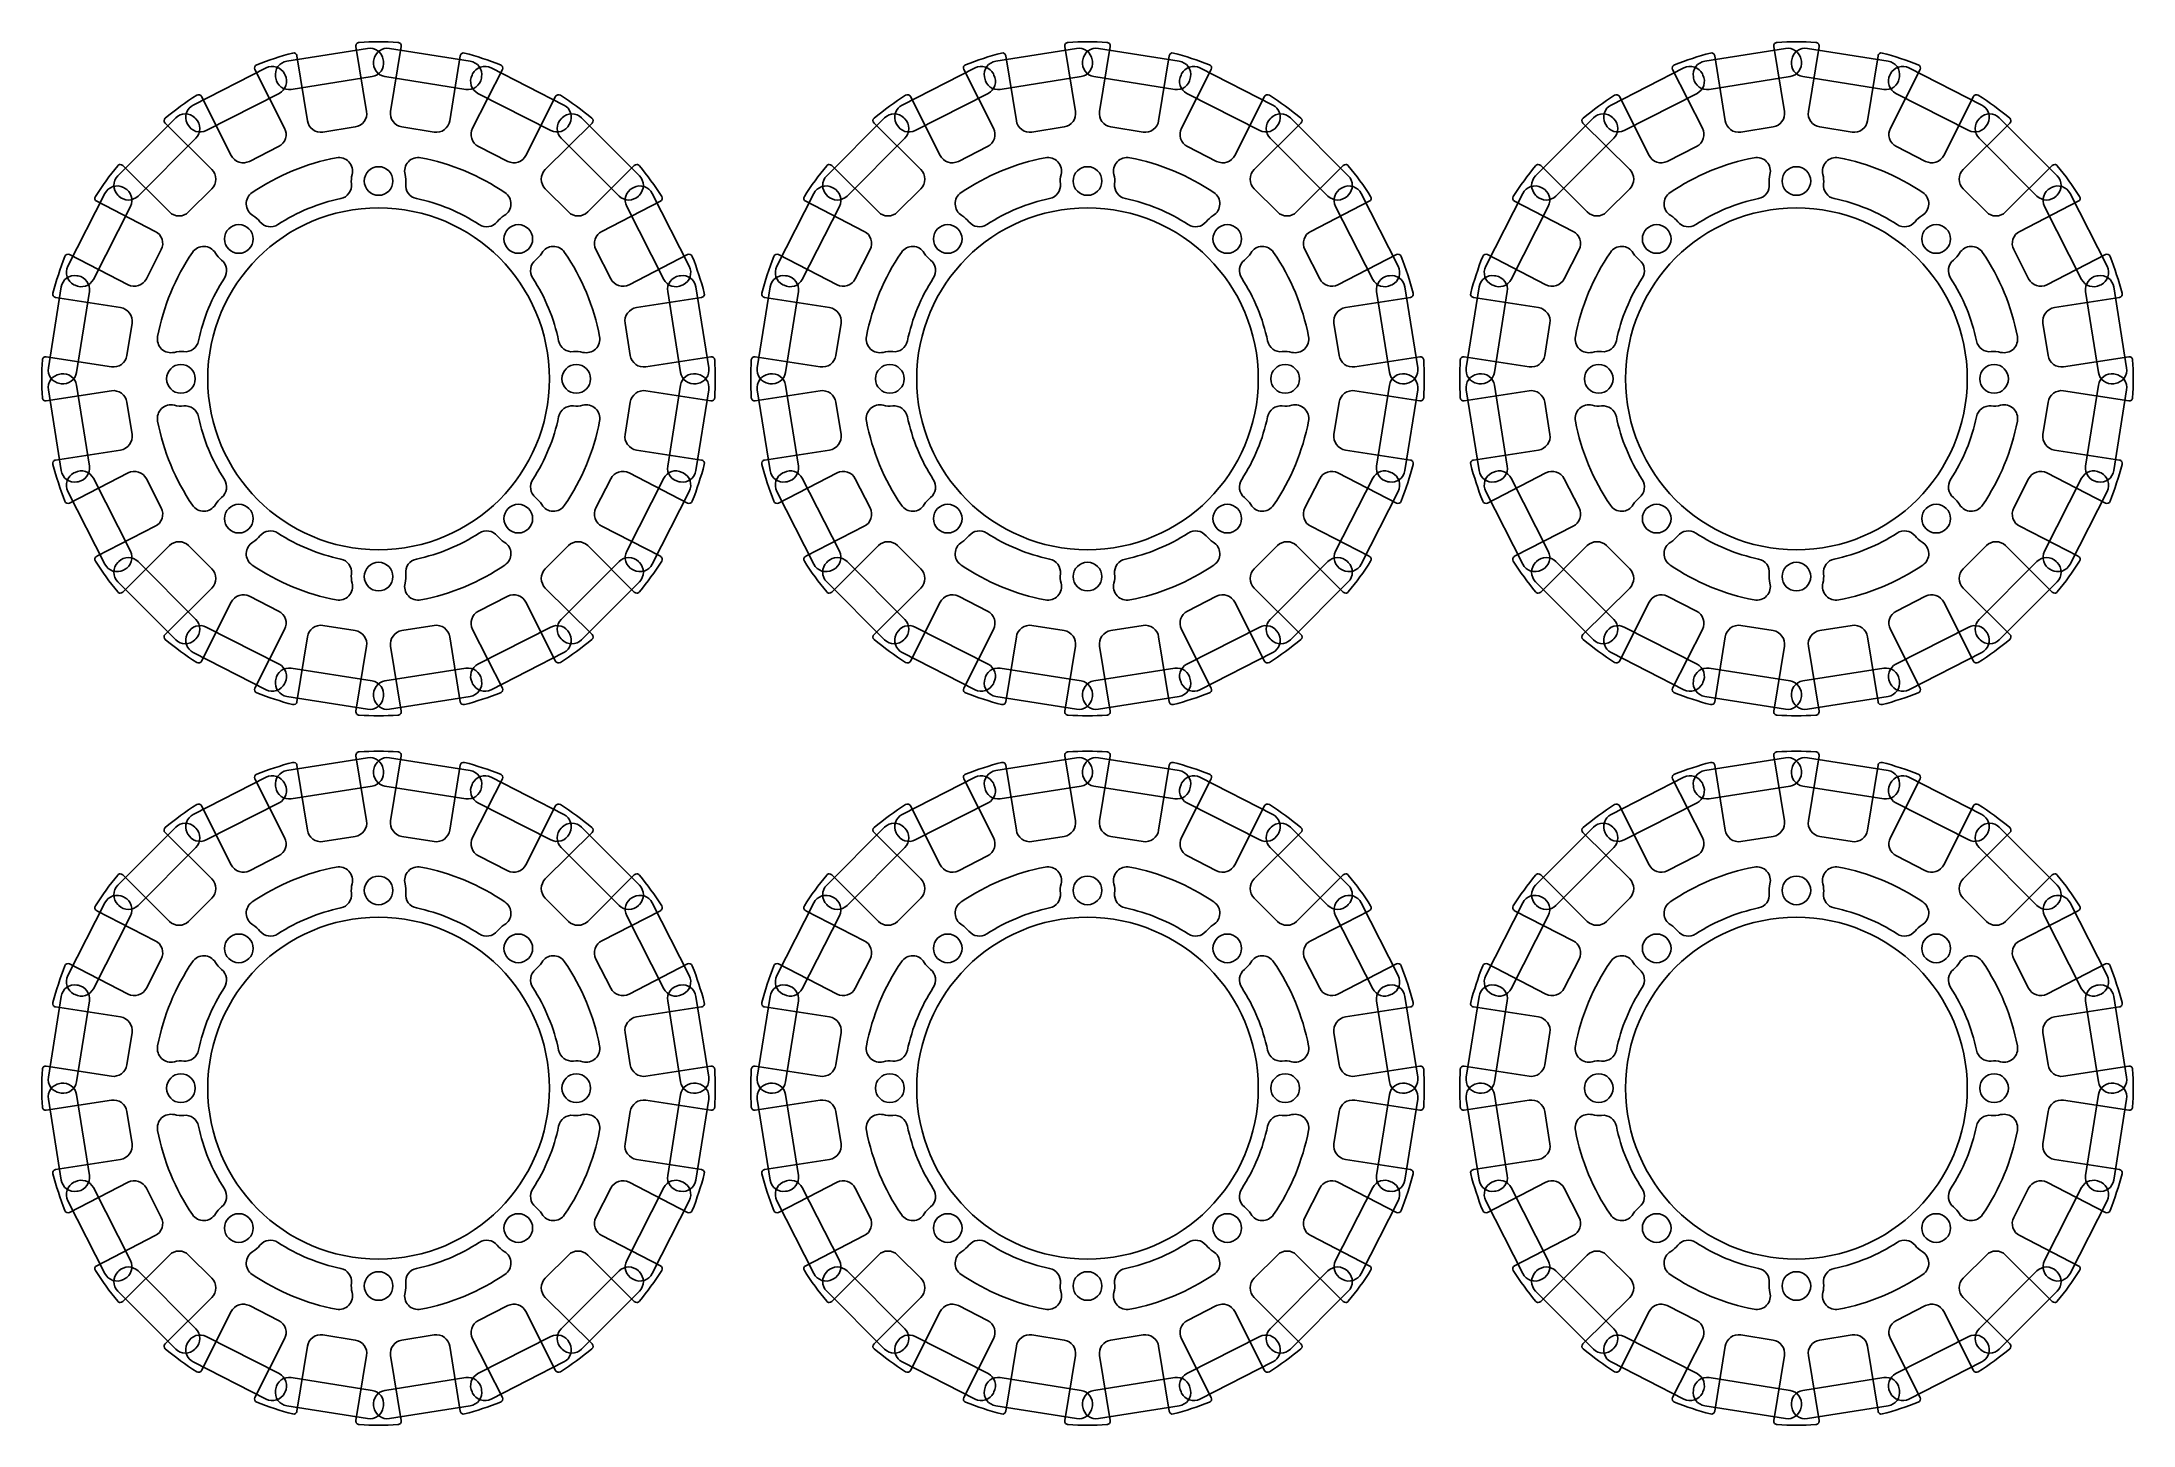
# Model space of a CAD drawing. Header units: inches. Extents: x 0 to 153, y 0 to 101.
import ezdxf

# ---------------------------------------------------------------- set-up
doc = ezdxf.new("R2010")
doc.units = ezdxf.units.IN
doc.header["$MEASUREMENT"] = 0
for name, color, linetype in [('hall', 3, 'Continuous'), ('plate1', 200, 'Continuous'), ('ポケット', 6, 'Continuous')]:
    doc.layers.add(name, color=color, linetype=linetype)

msp = doc.modelspace()

# ---------------------------------------------------------------- linework, layer by layer
at = {"layer": 'hall'}
for points in [[(21.92, 89.91, 0.092982), (17.32, 88.01, -0.384176), (16, 88.21, 0.087074), (15.48, 88.67, -0.547449), (15.43, 90.35, -0.10223), (21.6, 92.91, -0.547449), (22.76, 91.68, 0.087074), (22.71, 90.99, -0.384176)], [(32.08, 88.01, 0.092982), (27.48, 89.91, -0.384176), (26.69, 90.99, 0.087074), (26.64, 91.68, -0.547449), (27.8, 92.91, -0.10223), (33.97, 90.35, -0.547449), (33.92, 88.67, 0.087074), (33.4, 88.21, -0.384176)], [(73.92, 89.91, 0.092982), (69.32, 88.01, -0.384176), (68, 88.21, 0.087074), (67.48, 88.67, -0.547449), (67.43, 90.35, -0.10223), (73.6, 92.91, -0.547449), (74.76, 91.68, 0.087074), (74.71, 90.99, -0.384176)], [(84.08, 88.01, 0.092982), (79.48, 89.91, -0.384176), (78.69, 90.99, 0.087074), (78.64, 91.68, -0.547449), (79.8, 92.91, -0.10223), (85.97, 90.35, -0.547449), (85.92, 88.67, 0.087074), (85.4, 88.21, -0.384176)], [(121.32, 88.01, -0.092982), (125.92, 89.91, 0.384176), (126.71, 90.99, -0.087074), (126.76, 91.68, 0.547449), (125.6, 92.91, 0.10223), (119.43, 90.35, 0.547449), (119.48, 88.67, -0.087074), (120, 88.21, 0.384176)], [(131.48, 89.91, -0.092982), (136.08, 88.01, 0.384176), (137.4, 88.21, -0.087074), (137.92, 88.67, 0.547449), (137.97, 90.35, 0.10223), (131.8, 92.91, 0.547449), (130.64, 91.68, -0.087074), (130.69, 90.99, 0.384176)], [(10.41, 78.69, 0.087074), (9.72, 78.64, -0.547449), (8.49, 79.8, -0.10223), (11.05, 85.97, -0.547449), (12.73, 85.92, 0.087074), (13.19, 85.4, -0.384176), (13.39, 84.08, 0.092982), (11.49, 79.48, -0.384176)], [(37.91, 79.48, 0.092982), (36.01, 84.08, -0.384176), (36.21, 85.4, 0.087074), (36.67, 85.92, -0.547449), (38.35, 85.97, -0.10223), (40.91, 79.8, -0.547449), (39.68, 78.64, 0.087074), (38.99, 78.69, -0.384176)], [(62.41, 78.69, 0.087074), (61.72, 78.64, -0.547449), (60.49, 79.8, -0.10223), (63.05, 85.97, -0.547449), (64.73, 85.92, 0.087074), (65.19, 85.4, -0.384176), (65.39, 84.08, 0.092982), (63.49, 79.48, -0.384176)], [(89.91, 79.48, 0.092982), (88.01, 84.08, -0.384176), (88.21, 85.4, 0.087074), (88.67, 85.92, -0.547449), (90.35, 85.97, -0.10223), (92.91, 79.8, -0.547449), (91.68, 78.64, 0.087074), (90.99, 78.69, -0.384176)], [(115.49, 79.48, -0.092982), (117.39, 84.08, 0.384176), (117.19, 85.4, -0.087074), (116.73, 85.92, 0.547449), (115.05, 85.97, 0.10223), (112.49, 79.8, 0.547449), (113.72, 78.64, -0.087074), (114.41, 78.69, 0.384176)], [(142.99, 78.69, -0.087074), (143.68, 78.64, 0.547449), (144.91, 79.8, 0.10223), (142.35, 85.97, 0.547449), (140.67, 85.92, -0.087074), (140.21, 85.4, 0.384176), (140.01, 84.08, -0.092982), (141.91, 79.48, 0.384176)], [(13.19, 68, 0.087074), (12.73, 67.48, -0.547449), (11.05, 67.43, -0.10223), (8.49, 73.6, -0.547449), (9.72, 74.76, 0.087074), (10.41, 74.71, -0.384176), (11.49, 73.92, 0.092982), (13.39, 69.32, -0.384176)], [(36.01, 69.32, 0.092982), (37.91, 73.92, -0.384176), (38.99, 74.71, 0.087074), (39.68, 74.76, -0.547449), (40.91, 73.6, -0.10223), (38.35, 67.43, -0.547449), (36.67, 67.48, 0.087074), (36.21, 68, -0.384176)], [(65.19, 68, 0.087074), (64.73, 67.48, -0.547449), (63.05, 67.43, -0.10223), (60.49, 73.6, -0.547449), (61.72, 74.76, 0.087074), (62.41, 74.71, -0.384176), (63.49, 73.92, 0.092982), (65.39, 69.32, -0.384176)], [(88.01, 69.32, 0.092982), (89.91, 73.92, -0.384176), (90.99, 74.71, 0.087074), (91.68, 74.76, -0.547449), (92.91, 73.6, -0.10223), (90.35, 67.43, -0.547449), (88.67, 67.48, 0.087074), (88.21, 68, -0.384176)], [(117.39, 69.32, -0.092982), (115.49, 73.92, 0.384176), (114.41, 74.71, -0.087074), (113.72, 74.76, 0.547449), (112.49, 73.6, 0.10223), (115.05, 67.43, 0.547449), (116.73, 67.48, -0.087074), (117.19, 68, 0.384176)], [(140.21, 68, -0.087074), (140.67, 67.48, 0.547449), (142.35, 67.43, 0.10223), (144.91, 73.6, 0.547449), (143.68, 74.76, -0.087074), (142.99, 74.71, 0.384176), (141.91, 73.92, -0.092982), (140.01, 69.32, 0.384176)], [(17.32, 65.39, 0.092982), (21.92, 63.49, -0.384176), (22.71, 62.41, 0.087074), (22.76, 61.72, -0.547449), (21.6, 60.49, -0.10223), (15.43, 63.05, -0.547449), (15.48, 64.73, 0.087074), (16, 65.19, -0.384176)], [(27.48, 63.49, 0.092982), (32.08, 65.39, -0.384176), (33.4, 65.19, 0.087074), (33.92, 64.73, -0.547449), (33.97, 63.05, -0.10223), (27.8, 60.49, -0.547449), (26.64, 61.72, 0.087074), (26.69, 62.41, -0.384176)], [(69.32, 65.39, 0.092982), (73.92, 63.49, -0.384176), (74.71, 62.41, 0.087074), (74.76, 61.72, -0.547449), (73.6, 60.49, -0.10223), (67.43, 63.05, -0.547449), (67.48, 64.73, 0.087074), (68, 65.19, -0.384176)], [(79.48, 63.49, 0.092982), (84.08, 65.39, -0.384176), (85.4, 65.19, 0.087074), (85.92, 64.73, -0.547449), (85.97, 63.05, -0.10223), (79.8, 60.49, -0.547449), (78.64, 61.72, 0.087074), (78.69, 62.41, -0.384176)], [(125.92, 63.49, -0.092982), (121.32, 65.39, 0.384176), (120, 65.19, -0.087074), (119.48, 64.73, 0.547449), (119.43, 63.05, 0.10223), (125.6, 60.49, 0.547449), (126.76, 61.72, -0.087074), (126.71, 62.41, 0.384176)], [(136.08, 65.39, -0.092982), (131.48, 63.49, 0.384176), (130.69, 62.41, -0.087074), (130.64, 61.72, 0.547449), (131.8, 60.49, 0.10223), (137.97, 63.05, 0.547449), (137.92, 64.73, -0.087074), (137.4, 65.19, 0.384176)], [(21.92, 37.91, 0.092982), (17.32, 36.01, -0.384176), (16, 36.21, 0.087074), (15.48, 36.67, -0.547449), (15.43, 38.35, -0.10223), (21.6, 40.91, -0.547449), (22.76, 39.68, 0.087074), (22.71, 38.99, -0.384176)], [(32.08, 36.01, 0.092982), (27.48, 37.91, -0.384176), (26.69, 38.99, 0.087074), (26.64, 39.68, -0.547449), (27.8, 40.91, -0.10223), (33.97, 38.35, -0.547449), (33.92, 36.67, 0.087074), (33.4, 36.21, -0.384176)], [(73.92, 37.91, 0.092982), (69.32, 36.01, -0.384176), (68, 36.21, 0.087074), (67.48, 36.67, -0.547449), (67.43, 38.35, -0.10223), (73.6, 40.91, -0.547449), (74.76, 39.68, 0.087074), (74.71, 38.99, -0.384176)], [(84.08, 36.01, 0.092982), (79.48, 37.91, -0.384176), (78.69, 38.99, 0.087074), (78.64, 39.68, -0.547449), (79.8, 40.91, -0.10223), (85.97, 38.35, -0.547449), (85.92, 36.67, 0.087074), (85.4, 36.21, -0.384176)], [(121.32, 36.01, -0.092982), (125.92, 37.91, 0.384176), (126.71, 38.99, -0.087074), (126.76, 39.68, 0.547449), (125.6, 40.91, 0.10223), (119.43, 38.35, 0.547449), (119.48, 36.67, -0.087074), (120, 36.21, 0.384176)], [(131.48, 37.91, -0.092982), (136.08, 36.01, 0.384176), (137.4, 36.21, -0.087074), (137.92, 36.67, 0.547449), (137.97, 38.35, 0.10223), (131.8, 40.91, 0.547449), (130.64, 39.68, -0.087074), (130.69, 38.99, 0.384176)], [(10.41, 26.69, 0.087074), (9.72, 26.64, -0.547449), (8.49, 27.8, -0.10223), (11.05, 33.97, -0.547449), (12.73, 33.92, 0.087074), (13.19, 33.4, -0.384176), (13.39, 32.08, 0.092982), (11.49, 27.48, -0.384176)], [(37.91, 27.48, 0.092982), (36.01, 32.08, -0.384176), (36.21, 33.4, 0.087074), (36.67, 33.92, -0.547449), (38.35, 33.97, -0.10223), (40.91, 27.8, -0.547449), (39.68, 26.64, 0.087074), (38.99, 26.69, -0.384176)], [(62.41, 26.69, 0.087074), (61.72, 26.64, -0.547449), (60.49, 27.8, -0.10223), (63.05, 33.97, -0.547449), (64.73, 33.92, 0.087074), (65.19, 33.4, -0.384176), (65.39, 32.08, 0.092982), (63.49, 27.48, -0.384176)], [(89.91, 27.48, 0.092982), (88.01, 32.08, -0.384176), (88.21, 33.4, 0.087074), (88.67, 33.92, -0.547449), (90.35, 33.97, -0.10223), (92.91, 27.8, -0.547449), (91.68, 26.64, 0.087074), (90.99, 26.69, -0.384176)], [(115.49, 27.48, -0.092982), (117.39, 32.08, 0.384176), (117.19, 33.4, -0.087074), (116.73, 33.92, 0.547449), (115.05, 33.97, 0.10223), (112.49, 27.8, 0.547449), (113.72, 26.64, -0.087074), (114.41, 26.69, 0.384176)], [(142.99, 26.69, -0.087074), (143.68, 26.64, 0.547449), (144.91, 27.8, 0.10223), (142.35, 33.97, 0.547449), (140.67, 33.92, -0.087074), (140.21, 33.4, 0.384176), (140.01, 32.08, -0.092982), (141.91, 27.48, 0.384176)], [(13.19, 16, 0.087074), (12.73, 15.48, -0.547449), (11.05, 15.43, -0.10223), (8.49, 21.6, -0.547449), (9.72, 22.76, 0.087074), (10.41, 22.71, -0.384176), (11.49, 21.92, 0.092982), (13.39, 17.32, -0.384176)], [(36.01, 17.32, 0.092982), (37.91, 21.92, -0.384176), (38.99, 22.71, 0.087074), (39.68, 22.76, -0.547449), (40.91, 21.6, -0.10223), (38.35, 15.43, -0.547449), (36.67, 15.48, 0.087074), (36.21, 16, -0.384176)], [(65.19, 16, 0.087074), (64.73, 15.48, -0.547449), (63.05, 15.43, -0.10223), (60.49, 21.6, -0.547449), (61.72, 22.76, 0.087074), (62.41, 22.71, -0.384176), (63.49, 21.92, 0.092982), (65.39, 17.32, -0.384176)], [(88.01, 17.32, 0.092982), (89.91, 21.92, -0.384176), (90.99, 22.71, 0.087074), (91.68, 22.76, -0.547449), (92.91, 21.6, -0.10223), (90.35, 15.43, -0.547449), (88.67, 15.48, 0.087074), (88.21, 16, -0.384176)], [(117.39, 17.32, -0.092982), (115.49, 21.92, 0.384176), (114.41, 22.71, -0.087074), (113.72, 22.76, 0.547449), (112.49, 21.6, 0.10223), (115.05, 15.43, 0.547449), (116.73, 15.48, -0.087074), (117.19, 16, 0.384176)], [(140.21, 16, -0.087074), (140.67, 15.48, 0.547449), (142.35, 15.43, 0.10223), (144.91, 21.6, 0.547449), (143.68, 22.76, -0.087074), (142.99, 22.71, 0.384176), (141.91, 21.92, -0.092982), (140.01, 17.32, 0.384176)], [(17.32, 13.39, 0.092982), (21.92, 11.49, -0.384176), (22.71, 10.41, 0.087074), (22.76, 9.72, -0.547449), (21.6, 8.49, -0.10223), (15.43, 11.05, -0.547449), (15.48, 12.73, 0.087074), (16, 13.19, -0.384176)], [(27.48, 11.49, 0.092982), (32.08, 13.39, -0.384176), (33.4, 13.19, 0.087074), (33.92, 12.73, -0.547449), (33.97, 11.05, -0.10223), (27.8, 8.49, -0.547449), (26.64, 9.72, 0.087074), (26.69, 10.41, -0.384176)], [(69.32, 13.39, 0.092982), (73.92, 11.49, -0.384176), (74.71, 10.41, 0.087074), (74.76, 9.72, -0.547449), (73.6, 8.49, -0.10223), (67.43, 11.05, -0.547449), (67.48, 12.73, 0.087074), (68, 13.19, -0.384176)], [(79.48, 11.49, 0.092982), (84.08, 13.39, -0.384176), (85.4, 13.19, 0.087074), (85.92, 12.73, -0.547449), (85.97, 11.05, -0.10223), (79.8, 8.49, -0.547449), (78.64, 9.72, 0.087074), (78.69, 10.41, -0.384176)], [(125.92, 11.49, -0.092982), (121.32, 13.39, 0.384176), (120, 13.19, -0.087074), (119.48, 12.73, 0.547449), (119.43, 11.05, 0.10223), (125.6, 8.49, 0.547449), (126.76, 9.72, -0.087074), (126.71, 10.41, 0.384176)], [(136.08, 13.39, -0.092982), (131.48, 11.49, 0.384176), (130.69, 10.41, -0.087074), (130.64, 9.72, 0.547449), (131.8, 8.49, 0.10223), (137.97, 11.05, 0.547449), (137.92, 12.73, -0.087074), (137.4, 13.19, 0.384176)]]:
    msp.add_lwpolyline(points, format="xyb", close=True, dxfattribs=at)
for centre in [(24.7, 91.2), (76.7, 91.2), (128.7, 91.2), (14.45, 86.95), (34.95, 86.95), (66.45, 86.95), (86.95, 86.95), (118.45, 86.95), (138.95, 86.95), (10.2, 76.7), (39.2, 76.7), (62.2, 76.7), (91.2, 76.7), (114.2, 76.7), (143.2, 76.7), (14.45, 66.45), (34.95, 66.45), (66.45, 66.45), (86.95, 66.45), (118.45, 66.45), (138.95, 66.45), (24.7, 62.2), (76.7, 62.2), (128.7, 62.2), (24.7, 39.2), (76.7, 39.2), (128.7, 39.2), (14.45, 34.95), (34.95, 34.95), (66.45, 34.95), (86.95, 34.95), (118.45, 34.95), (138.95, 34.95), (10.2, 24.7), (39.2, 24.7), (62.2, 24.7), (91.2, 24.7), (114.2, 24.7), (143.2, 24.7), (14.45, 14.45), (34.95, 14.45), (66.45, 14.45), (86.95, 14.45), (118.45, 14.45), (138.95, 14.45), (24.7, 10.2), (76.7, 10.2), (128.7, 10.2)]:
    msp.add_circle(centre, 1.05, dxfattribs=at)
at = {"layer": 'plate1'}
for points in [[(5.94, 61.06), (9.36, 64.47, -0.414214), (10.77, 64.47), (12.47, 62.77, -0.414214), (12.47, 61.36), (9.04, 57.96, 0.44511), (9.05, 57.59, 0.028851), (11.36, 55.91, 0.44511), (11.72, 56.01), (13.89, 60.32, -0.414214), (15.23, 60.76), (17.37, 59.67, -0.414214), (17.81, 58.33), (15.62, 54.02, 0.443543), (15.76, 53.68, 0.028202), (18.4, 52.82, 0.443543), (18.71, 53.02), (19.48, 57.78, -0.414214), (20.62, 58.62), (22.99, 58.24, -0.414214), (23.82, 57.1), (23.04, 52.33, 0.44511), (23.28, 52.04, 0.028851), (26.12, 52.04, 0.44511), (26.36, 52.33), (25.58, 57.1, -0.414214), (26.41, 58.24), (28.78, 58.62, -0.414214), (29.92, 57.78), (30.69, 53.02, 0.443543), (31, 52.82, 0.028202), (33.64, 53.68, 0.443543), (33.78, 54.02), (31.59, 58.33, -0.414214), (32.03, 59.67), (34.17, 60.76, -0.414214), (35.51, 60.32), (37.68, 56.01, 0.44511), (38.04, 55.91, 0.028851), (40.35, 57.59, 0.44511), (40.36, 57.96), (36.93, 61.36, -0.414214), (36.93, 62.77), (38.63, 64.47, -0.414214), (40.04, 64.47), (43.46, 61.06, 0.443543), (43.83, 61.08, 0.028202), (45.47, 63.33, 0.443543), (45.37, 63.69), (41.08, 65.89, -0.414214), (40.64, 67.23), (41.73, 69.37, -0.414214), (43.07, 69.81), (47.36, 67.59, 0.44511), (47.71, 67.73, 0.028851), (48.59, 70.43, 0.44511), (48.39, 70.74), (43.62, 71.48, -0.414214), (42.78, 72.62), (43.16, 74.99, -0.414214), (44.3, 75.82), (49.07, 75.08, 0.443543), (49.36, 75.31, 0.028202), (49.36, 78.09, 0.443543), (49.07, 78.32), (44.3, 77.58, -0.414214), (43.16, 78.41), (42.78, 80.78, -0.414214), (43.62, 81.92), (48.39, 82.66, 0.44511), (48.59, 82.97, 0.028851), (47.71, 85.67, 0.44511), (47.36, 85.81), (43.07, 83.59, -0.414214), (41.73, 84.03), (40.64, 86.17, -0.414214), (41.08, 87.51), (45.37, 89.71, 0.443543), (45.47, 90.07, 0.028202), (43.83, 92.32, 0.443543), (43.46, 92.34), (40.04, 88.93, -0.414214), (38.63, 88.93), (36.93, 90.63, -0.414214), (36.93, 92.04), (40.36, 95.44, 0.44511), (40.35, 95.81, 0.028851), (38.04, 97.49, 0.44511), (37.68, 97.39), (35.51, 93.08, -0.414214), (34.17, 92.64), (32.03, 93.73, -0.414214), (31.59, 95.07), (33.78, 99.38, 0.443543), (33.64, 99.72, 0.028202), (31, 100.58, 0.443543), (30.69, 100.38), (29.92, 95.62, -0.414214), (28.78, 94.78), (26.41, 95.16, -0.414214), (25.58, 96.3), (26.36, 101.07, 0.44511), (26.12, 101.36, 0.028851), (23.28, 101.36, 0.44511), (23.04, 101.07), (23.82, 96.3, -0.414214), (22.99, 95.16), (20.62, 94.78, -0.414214), (19.48, 95.62), (18.71, 100.38, 0.443543), (18.4, 100.58, 0.028202), (15.76, 99.72, 0.443543), (15.62, 99.38), (17.81, 95.07, -0.414214), (17.37, 93.73), (15.23, 92.64, -0.414214), (13.89, 93.08), (11.72, 97.39, 0.44511), (11.36, 97.49, 0.028851), (9.05, 95.81, 0.44511), (9.04, 95.44), (12.47, 92.04, -0.414214), (12.47, 90.63), (10.77, 88.93, -0.414214), (9.36, 88.93), (5.94, 92.34, 0.443543), (5.57, 92.32, 0.028202), (3.93, 90.07, 0.443543), (4.03, 89.71), (8.32, 87.51, -0.414214), (8.76, 86.17), (7.67, 84.03, -0.414214), (6.33, 83.59), (2.04, 85.81, 0.44511), (1.69, 85.67, 0.028851), (0.81, 82.97, 0.44511), (1.01, 82.66), (5.78, 81.92, -0.414214), (6.62, 80.78), (6.24, 78.41, -0.414214), (5.1, 77.58), (0.33, 78.32, 0.443543), (0.04, 78.09, 0.028202), (0.04, 75.31, 0.443543), (0.33, 75.08), (5.1, 75.82, -0.414214), (6.24, 74.99), (6.62, 72.62, -0.414214), (5.78, 71.48), (1.01, 70.74, 0.44511), (0.81, 70.43, 0.028851), (1.69, 67.73, 0.44511), (2.04, 67.59), (6.33, 69.81, -0.414214), (7.67, 69.37), (8.76, 67.23, -0.414214), (8.32, 65.89), (4.03, 63.69, 0.443543), (3.93, 63.33, 0.028202), (5.57, 61.08, 0.443543)], [(57.94, 61.06), (61.36, 64.47, -0.414214), (62.77, 64.47), (64.47, 62.77, -0.414214), (64.47, 61.36), (61.04, 57.96, 0.44511), (61.05, 57.59, 0.028851), (63.36, 55.91, 0.44511), (63.72, 56.01), (65.89, 60.32, -0.414214), (67.23, 60.76), (69.37, 59.67, -0.414214), (69.81, 58.33), (67.62, 54.02, 0.443543), (67.76, 53.68, 0.028202), (70.4, 52.82, 0.443543), (70.71, 53.02), (71.48, 57.78, -0.414214), (72.62, 58.62), (74.99, 58.24, -0.414214), (75.82, 57.1), (75.04, 52.33, 0.44511), (75.28, 52.04, 0.028851), (78.12, 52.04, 0.44511), (78.36, 52.33), (77.58, 57.1, -0.414214), (78.41, 58.24), (80.78, 58.62, -0.414214), (81.92, 57.78), (82.69, 53.02, 0.443543), (83, 52.82, 0.028202), (85.64, 53.68, 0.443543), (85.78, 54.02), (83.59, 58.33, -0.414214), (84.03, 59.67), (86.17, 60.76, -0.414214), (87.51, 60.32), (89.68, 56.01, 0.44511), (90.04, 55.91, 0.028851), (92.35, 57.59, 0.44511), (92.36, 57.96), (88.93, 61.36, -0.414214), (88.93, 62.77), (90.63, 64.47, -0.414214), (92.04, 64.47), (95.46, 61.06, 0.443543), (95.83, 61.08, 0.028202), (97.47, 63.33, 0.443543), (97.37, 63.69), (93.08, 65.89, -0.414214), (92.64, 67.23), (93.73, 69.37, -0.414214), (95.07, 69.81), (99.36, 67.59, 0.44511), (99.71, 67.73, 0.028851), (100.59, 70.43, 0.44511), (100.39, 70.74), (95.62, 71.48, -0.414214), (94.78, 72.62), (95.16, 74.99, -0.414214), (96.3, 75.82), (101.07, 75.08, 0.443543), (101.36, 75.31, 0.028202), (101.36, 78.09, 0.443543), (101.07, 78.32), (96.3, 77.58, -0.414214), (95.16, 78.41), (94.78, 80.78, -0.414214), (95.62, 81.92), (100.39, 82.66, 0.44511), (100.59, 82.97, 0.028851), (99.71, 85.67, 0.44511), (99.36, 85.81), (95.07, 83.59, -0.414214), (93.73, 84.03), (92.64, 86.17, -0.414214), (93.08, 87.51), (97.37, 89.71, 0.443543), (97.47, 90.07, 0.028202), (95.83, 92.32, 0.443543), (95.46, 92.34), (92.04, 88.93, -0.414214), (90.63, 88.93), (88.93, 90.63, -0.414214), (88.93, 92.04), (92.36, 95.44, 0.44511), (92.35, 95.81, 0.028851), (90.04, 97.49, 0.44511), (89.68, 97.39), (87.51, 93.08, -0.414214), (86.17, 92.64), (84.03, 93.73, -0.414214), (83.59, 95.07), (85.78, 99.38, 0.443543), (85.64, 99.72, 0.028202), (83, 100.58, 0.443543), (82.69, 100.38), (81.92, 95.62, -0.414214), (80.78, 94.78), (78.41, 95.16, -0.414214), (77.58, 96.3), (78.36, 101.07, 0.44511), (78.12, 101.36, 0.028851), (75.28, 101.36, 0.44511), (75.04, 101.07), (75.82, 96.3, -0.414214), (74.99, 95.16), (72.62, 94.78, -0.414214), (71.48, 95.62), (70.71, 100.38, 0.443543), (70.4, 100.58, 0.028202), (67.76, 99.72, 0.443543), (67.62, 99.38), (69.81, 95.07, -0.414214), (69.37, 93.73), (67.23, 92.64, -0.414214), (65.89, 93.08), (63.72, 97.39, 0.44511), (63.36, 97.49, 0.028851), (61.05, 95.81, 0.44511), (61.04, 95.44), (64.47, 92.04, -0.414214), (64.47, 90.63), (62.77, 88.93, -0.414214), (61.36, 88.93), (57.94, 92.34, 0.443543), (57.57, 92.32, 0.028202), (55.93, 90.07, 0.443543), (56.03, 89.71), (60.32, 87.51, -0.414214), (60.76, 86.17), (59.67, 84.03, -0.414214), (58.33, 83.59), (54.04, 85.81, 0.44511), (53.69, 85.67, 0.028851), (52.81, 82.97, 0.44511), (53.01, 82.66), (57.78, 81.92, -0.414214), (58.62, 80.78), (58.24, 78.41, -0.414214), (57.1, 77.58), (52.33, 78.32, 0.443543), (52.04, 78.09, 0.028202), (52.04, 75.31, 0.443543), (52.33, 75.08), (57.1, 75.82, -0.414214), (58.24, 74.99), (58.62, 72.62, -0.414214), (57.78, 71.48), (53.01, 70.74, 0.44511), (52.81, 70.43, 0.028851), (53.69, 67.73, 0.44511), (54.04, 67.59), (58.33, 69.81, -0.414214), (59.67, 69.37), (60.76, 67.23, -0.414214), (60.32, 65.89), (56.03, 63.69, 0.443543), (55.93, 63.33, 0.028202), (57.57, 61.08, 0.443543)], [(147.46, 61.06), (144.04, 64.47, 0.414214), (142.63, 64.47), (140.93, 62.77, 0.414214), (140.93, 61.36), (144.36, 57.96, -0.44511), (144.35, 57.59, -0.028851), (142.04, 55.91, -0.44511), (141.68, 56.01), (139.51, 60.32, 0.414214), (138.17, 60.76), (136.03, 59.67, 0.414214), (135.59, 58.33), (137.78, 54.02, -0.443543), (137.64, 53.68, -0.028202), (135, 52.82, -0.443543), (134.69, 53.02), (133.92, 57.78, 0.414214), (132.78, 58.62), (130.41, 58.24, 0.414214), (129.58, 57.1), (130.36, 52.33, -0.44511), (130.12, 52.04, -0.028851), (127.28, 52.04, -0.44511), (127.04, 52.33), (127.82, 57.1, 0.414214), (126.99, 58.24), (124.62, 58.62, 0.414214), (123.48, 57.78), (122.71, 53.02, -0.443543), (122.4, 52.82, -0.028202), (119.76, 53.68, -0.443543), (119.62, 54.02), (121.81, 58.33, 0.414214), (121.37, 59.67), (119.23, 60.76, 0.414214), (117.89, 60.32), (115.72, 56.01, -0.44511), (115.36, 55.91, -0.028851), (113.05, 57.59, -0.44511), (113.04, 57.96), (116.47, 61.36, 0.414214), (116.47, 62.77), (114.77, 64.47, 0.414214), (113.36, 64.47), (109.94, 61.06, -0.443543), (109.57, 61.08, -0.028202), (107.93, 63.33, -0.443543), (108.03, 63.69), (112.32, 65.89, 0.414214), (112.76, 67.23), (111.67, 69.37, 0.414214), (110.33, 69.81), (106.04, 67.59, -0.44511), (105.69, 67.73, -0.028851), (104.81, 70.43, -0.44511), (105.01, 70.74), (109.78, 71.48, 0.414214), (110.62, 72.62), (110.24, 74.99, 0.414214), (109.1, 75.82), (104.33, 75.08, -0.443543), (104.04, 75.31, -0.028202), (104.04, 78.09, -0.443543), (104.33, 78.32), (109.1, 77.58, 0.414214), (110.24, 78.41), (110.62, 80.78, 0.414214), (109.78, 81.92), (105.01, 82.66, -0.44511), (104.81, 82.97, -0.028851), (105.69, 85.67, -0.44511), (106.04, 85.81), (110.33, 83.59, 0.414214), (111.67, 84.03), (112.76, 86.17, 0.414214), (112.32, 87.51), (108.03, 89.71, -0.443543), (107.93, 90.07, -0.028202), (109.57, 92.32, -0.443543), (109.94, 92.34), (113.36, 88.93, 0.414214), (114.77, 88.93), (116.47, 90.63, 0.414214), (116.47, 92.04), (113.04, 95.44, -0.44511), (113.05, 95.81, -0.028851), (115.36, 97.49, -0.44511), (115.72, 97.39), (117.89, 93.08, 0.414214), (119.23, 92.64), (121.37, 93.73, 0.414214), (121.81, 95.07), (119.62, 99.38, -0.443543), (119.76, 99.72, -0.028202), (122.4, 100.58, -0.443543), (122.71, 100.38), (123.48, 95.62, 0.414214), (124.62, 94.78), (126.99, 95.16, 0.414214), (127.82, 96.3), (127.04, 101.07, -0.44511), (127.28, 101.36, -0.028851), (130.12, 101.36, -0.44511), (130.36, 101.07), (129.58, 96.3, 0.414214), (130.41, 95.16), (132.78, 94.78, 0.414214), (133.92, 95.62), (134.69, 100.38, -0.443543), (135, 100.58, -0.028202), (137.64, 99.72, -0.443543), (137.78, 99.38), (135.59, 95.07, 0.414214), (136.03, 93.73), (138.17, 92.64, 0.414214), (139.51, 93.08), (141.68, 97.39, -0.44511), (142.04, 97.49, -0.028851), (144.35, 95.81, -0.44511), (144.36, 95.44), (140.93, 92.04, 0.414214), (140.93, 90.63), (142.63, 88.93, 0.414214), (144.04, 88.93), (147.46, 92.34, -0.443543), (147.83, 92.32, -0.028202), (149.47, 90.07, -0.443543), (149.37, 89.71), (145.08, 87.51, 0.414214), (144.64, 86.17), (145.73, 84.03, 0.414214), (147.07, 83.59), (151.36, 85.81, -0.44511), (151.71, 85.67, -0.028851), (152.59, 82.97, -0.44511), (152.39, 82.66), (147.62, 81.92, 0.414214), (146.78, 80.78), (147.16, 78.41, 0.414214), (148.3, 77.58), (153.07, 78.32, -0.443543), (153.36, 78.09, -0.028202), (153.36, 75.31, -0.443543), (153.07, 75.08), (148.3, 75.82, 0.414214), (147.16, 74.99), (146.78, 72.62, 0.414214), (147.62, 71.48), (152.39, 70.74, -0.44511), (152.59, 70.43, -0.028851), (151.71, 67.73, -0.44511), (151.36, 67.59), (147.07, 69.81, 0.414214), (145.73, 69.37), (144.64, 67.23, 0.414214), (145.08, 65.89), (149.37, 63.69, -0.443543), (149.47, 63.33, -0.028202), (147.83, 61.08, -0.443543)], [(5.94, 9.06), (9.36, 12.47, -0.414214), (10.77, 12.47), (12.47, 10.77, -0.414214), (12.47, 9.36), (9.04, 5.96, 0.44511), (9.05, 5.59, 0.028851), (11.36, 3.91, 0.44511), (11.72, 4.01), (13.89, 8.32, -0.414214), (15.23, 8.76), (17.37, 7.67, -0.414214), (17.81, 6.33), (15.62, 2.02, 0.443543), (15.76, 1.68, 0.028202), (18.4, 0.82, 0.443543), (18.71, 1.02), (19.48, 5.78, -0.414214), (20.62, 6.62), (22.99, 6.24, -0.414214), (23.82, 5.1), (23.04, 0.33, 0.44511), (23.28, 0.04, 0.028851), (26.12, 0.04, 0.44511), (26.36, 0.33), (25.58, 5.1, -0.414214), (26.41, 6.24), (28.78, 6.62, -0.414214), (29.92, 5.78), (30.69, 1.02, 0.443543), (31, 0.82, 0.028202), (33.64, 1.68, 0.443543), (33.78, 2.02), (31.59, 6.33, -0.414214), (32.03, 7.67), (34.17, 8.76, -0.414214), (35.51, 8.32), (37.68, 4.01, 0.44511), (38.04, 3.91, 0.028851), (40.35, 5.59, 0.44511), (40.36, 5.96), (36.93, 9.36, -0.414214), (36.93, 10.77), (38.63, 12.47, -0.414214), (40.04, 12.47), (43.46, 9.06, 0.443543), (43.83, 9.08, 0.028202), (45.47, 11.33, 0.443543), (45.37, 11.69), (41.08, 13.89, -0.414214), (40.64, 15.23), (41.73, 17.37, -0.414214), (43.07, 17.81), (47.36, 15.59, 0.44511), (47.71, 15.73, 0.028851), (48.59, 18.43, 0.44511), (48.39, 18.74), (43.62, 19.48, -0.414214), (42.78, 20.62), (43.16, 22.99, -0.414214), (44.3, 23.82), (49.07, 23.08, 0.443543), (49.36, 23.31, 0.028202), (49.36, 26.09, 0.443543), (49.07, 26.32), (44.3, 25.58, -0.414214), (43.16, 26.41), (42.78, 28.78, -0.414214), (43.62, 29.92), (48.39, 30.66, 0.44511), (48.59, 30.97, 0.028851), (47.71, 33.67, 0.44511), (47.36, 33.81), (43.07, 31.59, -0.414214), (41.73, 32.03), (40.64, 34.17, -0.414214), (41.08, 35.51), (45.37, 37.71, 0.443543), (45.47, 38.07, 0.028202), (43.83, 40.32, 0.443543), (43.46, 40.34), (40.04, 36.93, -0.414214), (38.63, 36.93), (36.93, 38.63, -0.414214), (36.93, 40.04), (40.36, 43.44, 0.44511), (40.35, 43.81, 0.028851), (38.04, 45.49, 0.44511), (37.68, 45.39), (35.51, 41.08, -0.414214), (34.17, 40.64), (32.03, 41.73, -0.414214), (31.59, 43.07), (33.78, 47.38, 0.443543), (33.64, 47.72, 0.028202), (31, 48.58, 0.443543), (30.69, 48.38), (29.92, 43.62, -0.414214), (28.78, 42.78), (26.41, 43.16, -0.414214), (25.58, 44.3), (26.36, 49.07, 0.44511), (26.12, 49.36, 0.028851), (23.28, 49.36, 0.44511), (23.04, 49.07), (23.82, 44.3, -0.414214), (22.99, 43.16), (20.62, 42.78, -0.414214), (19.48, 43.62), (18.71, 48.38, 0.443543), (18.4, 48.58, 0.028202), (15.76, 47.72, 0.443543), (15.62, 47.38), (17.81, 43.07, -0.414214), (17.37, 41.73), (15.23, 40.64, -0.414214), (13.89, 41.08), (11.72, 45.39, 0.44511), (11.36, 45.49, 0.028851), (9.05, 43.81, 0.44511), (9.04, 43.44), (12.47, 40.04, -0.414214), (12.47, 38.63), (10.77, 36.93, -0.414214), (9.36, 36.93), (5.94, 40.34, 0.443543), (5.57, 40.32, 0.028202), (3.93, 38.07, 0.443543), (4.03, 37.71), (8.32, 35.51, -0.414214), (8.76, 34.17), (7.67, 32.03, -0.414214), (6.33, 31.59), (2.04, 33.81, 0.44511), (1.69, 33.67, 0.028851), (0.81, 30.97, 0.44511), (1.01, 30.66), (5.78, 29.92, -0.414214), (6.62, 28.78), (6.24, 26.41, -0.414214), (5.1, 25.58), (0.33, 26.32, 0.443543), (0.04, 26.09, 0.028202), (0.04, 23.31, 0.443543), (0.33, 23.08), (5.1, 23.82, -0.414214), (6.24, 22.99), (6.62, 20.62, -0.414214), (5.78, 19.48), (1.01, 18.74, 0.44511), (0.81, 18.43, 0.028851), (1.69, 15.73, 0.44511), (2.04, 15.59), (6.33, 17.81, -0.414214), (7.67, 17.37), (8.76, 15.23, -0.414214), (8.32, 13.89), (4.03, 11.69, 0.443543), (3.93, 11.33, 0.028202), (5.57, 9.08, 0.443543)], [(57.94, 9.06), (61.36, 12.47, -0.414214), (62.77, 12.47), (64.47, 10.77, -0.414214), (64.47, 9.36), (61.04, 5.96, 0.44511), (61.05, 5.59, 0.028851), (63.36, 3.91, 0.44511), (63.72, 4.01), (65.89, 8.32, -0.414214), (67.23, 8.76), (69.37, 7.67, -0.414214), (69.81, 6.33), (67.62, 2.02, 0.443543), (67.76, 1.68, 0.028202), (70.4, 0.82, 0.443543), (70.71, 1.02), (71.48, 5.78, -0.414214), (72.62, 6.62), (74.99, 6.24, -0.414214), (75.82, 5.1), (75.04, 0.33, 0.44511), (75.28, 0.04, 0.028851), (78.12, 0.04, 0.44511), (78.36, 0.33), (77.58, 5.1, -0.414214), (78.41, 6.24), (80.78, 6.62, -0.414214), (81.92, 5.78), (82.69, 1.02, 0.443543), (83, 0.82, 0.028202), (85.64, 1.68, 0.443543), (85.78, 2.02), (83.59, 6.33, -0.414214), (84.03, 7.67), (86.17, 8.76, -0.414214), (87.51, 8.32), (89.68, 4.01, 0.44511), (90.04, 3.91, 0.028851), (92.35, 5.59, 0.44511), (92.36, 5.96), (88.93, 9.36, -0.414214), (88.93, 10.77), (90.63, 12.47, -0.414214), (92.04, 12.47), (95.46, 9.06, 0.443543), (95.83, 9.08, 0.028202), (97.47, 11.33, 0.443543), (97.37, 11.69), (93.08, 13.89, -0.414214), (92.64, 15.23), (93.73, 17.37, -0.414214), (95.07, 17.81), (99.36, 15.59, 0.44511), (99.71, 15.73, 0.028851), (100.59, 18.43, 0.44511), (100.39, 18.74), (95.62, 19.48, -0.414214), (94.78, 20.62), (95.16, 22.99, -0.414214), (96.3, 23.82), (101.07, 23.08, 0.443543), (101.36, 23.31, 0.028202), (101.36, 26.09, 0.443543), (101.07, 26.32), (96.3, 25.58, -0.414214), (95.16, 26.41), (94.78, 28.78, -0.414214), (95.62, 29.92), (100.39, 30.66, 0.44511), (100.59, 30.97, 0.028851), (99.71, 33.67, 0.44511), (99.36, 33.81), (95.07, 31.59, -0.414214), (93.73, 32.03), (92.64, 34.17, -0.414214), (93.08, 35.51), (97.37, 37.71, 0.443543), (97.47, 38.07, 0.028202), (95.83, 40.32, 0.443543), (95.46, 40.34), (92.04, 36.93, -0.414214), (90.63, 36.93), (88.93, 38.63, -0.414214), (88.93, 40.04), (92.36, 43.44, 0.44511), (92.35, 43.81, 0.028851), (90.04, 45.49, 0.44511), (89.68, 45.39), (87.51, 41.08, -0.414214), (86.17, 40.64), (84.03, 41.73, -0.414214), (83.59, 43.07), (85.78, 47.38, 0.443543), (85.64, 47.72, 0.028202), (83, 48.58, 0.443543), (82.69, 48.38), (81.92, 43.62, -0.414214), (80.78, 42.78), (78.41, 43.16, -0.414214), (77.58, 44.3), (78.36, 49.07, 0.44511), (78.12, 49.36, 0.028851), (75.28, 49.36, 0.44511), (75.04, 49.07), (75.82, 44.3, -0.414214), (74.99, 43.16), (72.62, 42.78, -0.414214), (71.48, 43.62), (70.71, 48.38, 0.443543), (70.4, 48.58, 0.028202), (67.76, 47.72, 0.443543), (67.62, 47.38), (69.81, 43.07, -0.414214), (69.37, 41.73), (67.23, 40.64, -0.414214), (65.89, 41.08), (63.72, 45.39, 0.44511), (63.36, 45.49, 0.028851), (61.05, 43.81, 0.44511), (61.04, 43.44), (64.47, 40.04, -0.414214), (64.47, 38.63), (62.77, 36.93, -0.414214), (61.36, 36.93), (57.94, 40.34, 0.443543), (57.57, 40.32, 0.028202), (55.93, 38.07, 0.443543), (56.03, 37.71), (60.32, 35.51, -0.414214), (60.76, 34.17), (59.67, 32.03, -0.414214), (58.33, 31.59), (54.04, 33.81, 0.44511), (53.69, 33.67, 0.028851), (52.81, 30.97, 0.44511), (53.01, 30.66), (57.78, 29.92, -0.414214), (58.62, 28.78), (58.24, 26.41, -0.414214), (57.1, 25.58), (52.33, 26.32, 0.443543), (52.04, 26.09, 0.028202), (52.04, 23.31, 0.443543), (52.33, 23.08), (57.1, 23.82, -0.414214), (58.24, 22.99), (58.62, 20.62, -0.414214), (57.78, 19.48), (53.01, 18.74, 0.44511), (52.81, 18.43, 0.028851), (53.69, 15.73, 0.44511), (54.04, 15.59), (58.33, 17.81, -0.414214), (59.67, 17.37), (60.76, 15.23, -0.414214), (60.32, 13.89), (56.03, 11.69, 0.443543), (55.93, 11.33, 0.028202), (57.57, 9.08, 0.443543)], [(147.46, 9.06), (144.04, 12.47, 0.414214), (142.63, 12.47), (140.93, 10.77, 0.414214), (140.93, 9.36), (144.36, 5.96, -0.44511), (144.35, 5.59, -0.028851), (142.04, 3.91, -0.44511), (141.68, 4.01), (139.51, 8.32, 0.414214), (138.17, 8.76), (136.03, 7.67, 0.414214), (135.59, 6.33), (137.78, 2.02, -0.443543), (137.64, 1.68, -0.028202), (135, 0.82, -0.443543), (134.69, 1.02), (133.92, 5.78, 0.414214), (132.78, 6.62), (130.41, 6.24, 0.414214), (129.58, 5.1), (130.36, 0.33, -0.44511), (130.12, 0.04, -0.028851), (127.28, 0.04, -0.44511), (127.04, 0.33), (127.82, 5.1, 0.414214), (126.99, 6.24), (124.62, 6.62, 0.414214), (123.48, 5.78), (122.71, 1.02, -0.443543), (122.4, 0.82, -0.028202), (119.76, 1.68, -0.443543), (119.62, 2.02), (121.81, 6.33, 0.414214), (121.37, 7.67), (119.23, 8.76, 0.414214), (117.89, 8.32), (115.72, 4.01, -0.44511), (115.36, 3.91, -0.028851), (113.05, 5.59, -0.44511), (113.04, 5.96), (116.47, 9.36, 0.414214), (116.47, 10.77), (114.77, 12.47, 0.414214), (113.36, 12.47), (109.94, 9.06, -0.443543), (109.57, 9.08, -0.028202), (107.93, 11.33, -0.443543), (108.03, 11.69), (112.32, 13.89, 0.414214), (112.76, 15.23), (111.67, 17.37, 0.414214), (110.33, 17.81), (106.04, 15.59, -0.44511), (105.69, 15.73, -0.028851), (104.81, 18.43, -0.44511), (105.01, 18.74), (109.78, 19.48, 0.414214), (110.62, 20.62), (110.24, 22.99, 0.414214), (109.1, 23.82), (104.33, 23.08, -0.443543), (104.04, 23.31, -0.028202), (104.04, 26.09, -0.443543), (104.33, 26.32), (109.1, 25.58, 0.414214), (110.24, 26.41), (110.62, 28.78, 0.414214), (109.78, 29.92), (105.01, 30.66, -0.44511), (104.81, 30.97, -0.028851), (105.69, 33.67, -0.44511), (106.04, 33.81), (110.33, 31.59, 0.414214), (111.67, 32.03), (112.76, 34.17, 0.414214), (112.32, 35.51), (108.03, 37.71, -0.443543), (107.93, 38.07, -0.028202), (109.57, 40.32, -0.443543), (109.94, 40.34), (113.36, 36.93, 0.414214), (114.77, 36.93), (116.47, 38.63, 0.414214), (116.47, 40.04), (113.04, 43.44, -0.44511), (113.05, 43.81, -0.028851), (115.36, 45.49, -0.44511), (115.72, 45.39), (117.89, 41.08, 0.414214), (119.23, 40.64), (121.37, 41.73, 0.414214), (121.81, 43.07), (119.62, 47.38, -0.443543), (119.76, 47.72, -0.028202), (122.4, 48.58, -0.443543), (122.71, 48.38), (123.48, 43.62, 0.414214), (124.62, 42.78), (126.99, 43.16, 0.414214), (127.82, 44.3), (127.04, 49.07, -0.44511), (127.28, 49.36, -0.028851), (130.12, 49.36, -0.44511), (130.36, 49.07), (129.58, 44.3, 0.414214), (130.41, 43.16), (132.78, 42.78, 0.414214), (133.92, 43.62), (134.69, 48.38, -0.443543), (135, 48.58, -0.028202), (137.64, 47.72, -0.443543), (137.78, 47.38), (135.59, 43.07, 0.414214), (136.03, 41.73), (138.17, 40.64, 0.414214), (139.51, 41.08), (141.68, 45.39, -0.44511), (142.04, 45.49, -0.028851), (144.35, 43.81, -0.44511), (144.36, 43.44), (140.93, 40.04, 0.414214), (140.93, 38.63), (142.63, 36.93, 0.414214), (144.04, 36.93), (147.46, 40.34, -0.443543), (147.83, 40.32, -0.028202), (149.47, 38.07, -0.443543), (149.37, 37.71), (145.08, 35.51, 0.414214), (144.64, 34.17), (145.73, 32.03, 0.414214), (147.07, 31.59), (151.36, 33.81, -0.44511), (151.71, 33.67, -0.028851), (152.59, 30.97, -0.44511), (152.39, 30.66), (147.62, 29.92, 0.414214), (146.78, 28.78), (147.16, 26.41, 0.414214), (148.3, 25.58), (153.07, 26.32, -0.443543), (153.36, 26.09, -0.028202), (153.36, 23.31, -0.443543), (153.07, 23.08), (148.3, 23.82, 0.414214), (147.16, 22.99), (146.78, 20.62, 0.414214), (147.62, 19.48), (152.39, 18.74, -0.44511), (152.59, 18.43, -0.028851), (151.71, 15.73, -0.44511), (151.36, 15.59), (147.07, 17.81, 0.414214), (145.73, 17.37), (144.64, 15.23, 0.414214), (145.08, 13.89), (149.37, 11.69, -0.443543), (149.47, 11.33, -0.028202), (147.83, 9.08, -0.443543)]]:
    msp.add_lwpolyline(points, format="xyb", close=True, dxfattribs=at)
for centre in [(24.7, 76.7), (76.7, 76.7), (128.7, 76.7), (24.7, 24.7), (76.7, 24.7), (128.7, 24.7)]:
    msp.add_circle(centre, 12.53, dxfattribs=at)
at = {"layer": 'ポケット'}
for points in [[(18.3, 97.91), (24.23, 98.85, 0.414214), (25.06, 99.99), (25.04, 100.09, 0.414214), (23.9, 100.92), (17.97, 99.98, 0.414214), (17.14, 98.84), (17.16, 98.74, 0.414214)], [(31.1, 97.91), (25.17, 98.85, -0.414214), (24.34, 99.99), (24.36, 100.09, -0.414214), (25.5, 100.92), (31.43, 99.98, -0.414214), (32.26, 98.84), (32.24, 98.74, -0.414214)], [(70.3, 97.91), (76.23, 98.85, 0.414214), (77.06, 99.99), (77.04, 100.09, 0.414214), (75.9, 100.92), (69.97, 99.98, 0.414214), (69.14, 98.84), (69.16, 98.74, 0.414214)], [(83.1, 97.91), (77.17, 98.85, -0.414214), (76.34, 99.99), (76.36, 100.09, -0.414214), (77.5, 100.92), (83.43, 99.98, -0.414214), (84.26, 98.84), (84.24, 98.74, -0.414214)], [(122.3, 97.91), (128.23, 98.85, 0.414214), (129.06, 99.99), (129.04, 100.09, 0.414214), (127.9, 100.92), (121.97, 99.98, 0.414214), (121.14, 98.84), (121.16, 98.74, 0.414214)], [(135.1, 97.91), (129.17, 98.85, -0.414214), (128.34, 99.99), (128.36, 100.09, -0.414214), (129.5, 100.92), (135.43, 99.98, -0.414214), (136.26, 98.84), (136.24, 98.74, -0.414214)], [(17.41, 97.62), (12.06, 94.9, -0.414214), (10.72, 95.33), (10.67, 95.42, -0.414214), (11.11, 96.77), (16.45, 99.49, -0.414214), (17.8, 99.05), (17.84, 98.96, -0.414214)], [(31.99, 97.62), (37.34, 94.9, 0.414214), (38.68, 95.33), (38.73, 95.42, 0.414214), (38.29, 96.77), (32.95, 99.49, 0.414214), (31.6, 99.05), (31.56, 98.96, 0.414214)], [(69.41, 97.62), (64.06, 94.9, -0.414214), (62.72, 95.33), (62.67, 95.42, -0.414214), (63.11, 96.77), (68.45, 99.49, -0.414214), (69.8, 99.05), (69.84, 98.96, -0.414214)], [(83.99, 97.62), (89.34, 94.9, 0.414214), (90.68, 95.33), (90.73, 95.42, 0.414214), (90.29, 96.77), (84.95, 99.49, 0.414214), (83.6, 99.05), (83.56, 98.96, 0.414214)], [(121.41, 97.62), (116.06, 94.9, -0.414214), (114.72, 95.33), (114.67, 95.42, -0.414214), (115.11, 96.77), (120.45, 99.49, -0.414214), (121.8, 99.05), (121.84, 98.96, -0.414214)], [(135.99, 97.62), (141.34, 94.9, 0.414214), (142.68, 95.33), (142.73, 95.42, 0.414214), (142.29, 96.77), (136.95, 99.49, 0.414214), (135.6, 99.05), (135.56, 98.96, 0.414214)], [(7.06, 90.1), (11.3, 94.34, 0.414214), (11.3, 95.76), (11.23, 95.83, 0.414214), (9.82, 95.83), (5.57, 91.58, 0.414214), (5.57, 90.17), (5.64, 90.1, 0.414214)], [(42.34, 90.1), (38.1, 94.34, -0.414214), (38.1, 95.76), (38.17, 95.83, -0.414214), (39.58, 95.83), (43.83, 91.58, -0.414214), (43.83, 90.17), (43.76, 90.1, -0.414214)], [(59.06, 90.1), (63.3, 94.34, 0.414214), (63.3, 95.76), (63.23, 95.83, 0.414214), (61.82, 95.83), (57.57, 91.58, 0.414214), (57.57, 90.17), (57.64, 90.1, 0.414214)], [(94.34, 90.1), (90.1, 94.34, -0.414214), (90.1, 95.76), (90.17, 95.83, -0.414214), (91.58, 95.83), (95.83, 91.58, -0.414214), (95.83, 90.17), (95.76, 90.1, -0.414214)], [(111.06, 90.1), (115.3, 94.34, 0.414214), (115.3, 95.76), (115.23, 95.83, 0.414214), (113.82, 95.83), (109.57, 91.58, 0.414214), (109.57, 90.17), (109.64, 90.1, 0.414214)], [(146.34, 90.1), (142.1, 94.34, -0.414214), (142.1, 95.76), (142.17, 95.83, -0.414214), (143.58, 95.83), (147.83, 91.58, -0.414214), (147.83, 90.17), (147.76, 90.1, -0.414214)], [(6.5, 89.34), (3.78, 83.99, -0.414214), (2.44, 83.56), (2.35, 83.6, -0.414214), (1.91, 84.95), (4.63, 90.29, -0.414214), (5.98, 90.73), (6.07, 90.68, -0.414214)], [(42.9, 89.34), (45.62, 83.99, 0.414214), (46.96, 83.56), (47.05, 83.6, 0.414214), (47.49, 84.95), (44.77, 90.29, 0.414214), (43.42, 90.73), (43.33, 90.68, 0.414214)], [(58.5, 89.34), (55.78, 83.99, -0.414214), (54.44, 83.56), (54.35, 83.6, -0.414214), (53.91, 84.95), (56.63, 90.29, -0.414214), (57.98, 90.73), (58.07, 90.68, -0.414214)], [(94.9, 89.34), (97.62, 83.99, 0.414214), (98.96, 83.56), (99.05, 83.6, 0.414214), (99.49, 84.95), (96.77, 90.29, 0.414214), (95.42, 90.73), (95.33, 90.68, 0.414214)], [(110.5, 89.34), (107.78, 83.99, -0.414214), (106.44, 83.56), (106.35, 83.6, -0.414214), (105.91, 84.95), (108.63, 90.29, -0.414214), (109.98, 90.73), (110.07, 90.68, -0.414214)], [(146.9, 89.34), (149.62, 83.99, 0.414214), (150.96, 83.56), (151.05, 83.6, 0.414214), (151.49, 84.95), (148.77, 90.29, 0.414214), (147.42, 90.73), (147.33, 90.68, 0.414214)], [(2.55, 77.17), (3.49, 83.1, 0.414214), (2.66, 84.24), (2.56, 84.26, 0.414214), (1.42, 83.43), (0.48, 77.5, 0.414214), (1.31, 76.36), (1.41, 76.34, 0.414214)], [(46.85, 77.17), (45.91, 83.1, -0.414214), (46.74, 84.24), (46.84, 84.26, -0.414214), (47.98, 83.43), (48.92, 77.5, -0.414214), (48.09, 76.36), (47.99, 76.34, -0.414214)], [(54.55, 77.17), (55.49, 83.1, 0.414214), (54.66, 84.24), (54.56, 84.26, 0.414214), (53.42, 83.43), (52.48, 77.5, 0.414214), (53.31, 76.36), (53.41, 76.34, 0.414214)], [(98.85, 77.17), (97.91, 83.1, -0.414214), (98.74, 84.24), (98.84, 84.26, -0.414214), (99.98, 83.43), (100.92, 77.5, -0.414214), (100.09, 76.36), (99.99, 76.34, -0.414214)], [(106.55, 77.17), (107.49, 83.1, 0.414214), (106.66, 84.24), (106.56, 84.26, 0.414214), (105.42, 83.43), (104.48, 77.5, 0.414214), (105.31, 76.36), (105.41, 76.34, 0.414214)], [(150.85, 77.17), (149.91, 83.1, -0.414214), (150.74, 84.24), (150.84, 84.26, -0.414214), (151.98, 83.43), (152.92, 77.5, -0.414214), (152.09, 76.36), (151.99, 76.34, -0.414214)], [(2.55, 76.23), (3.49, 70.3, -0.414214), (2.66, 69.16), (2.56, 69.14, -0.414214), (1.42, 69.97), (0.48, 75.9, -0.414214), (1.31, 77.04), (1.41, 77.06, -0.414214)], [(46.85, 76.23), (45.91, 70.3, 0.414214), (46.74, 69.16), (46.84, 69.14, 0.414214), (47.98, 69.97), (48.92, 75.9, 0.414214), (48.09, 77.04), (47.99, 77.06, 0.414214)], [(54.55, 76.23), (55.49, 70.3, -0.414214), (54.66, 69.16), (54.56, 69.14, -0.414214), (53.42, 69.97), (52.48, 75.9, -0.414214), (53.31, 77.04), (53.41, 77.06, -0.414214)], [(98.85, 76.23), (97.91, 70.3, 0.414214), (98.74, 69.16), (98.84, 69.14, 0.414214), (99.98, 69.97), (100.92, 75.9, 0.414214), (100.09, 77.04), (99.99, 77.06, 0.414214)], [(106.55, 76.23), (107.49, 70.3, -0.414214), (106.66, 69.16), (106.56, 69.14, -0.414214), (105.42, 69.97), (104.48, 75.9, -0.414214), (105.31, 77.04), (105.41, 77.06, -0.414214)], [(150.85, 76.23), (149.91, 70.3, 0.414214), (150.74, 69.16), (150.84, 69.14, 0.414214), (151.98, 69.97), (152.92, 75.9, 0.414214), (152.09, 77.04), (151.99, 77.06, 0.414214)], [(6.5, 64.06), (3.78, 69.41, 0.414214), (2.44, 69.84), (2.35, 69.8, 0.414214), (1.91, 68.45), (4.63, 63.11, 0.414214), (5.98, 62.67), (6.07, 62.72, 0.414214)], [(42.9, 64.06), (45.62, 69.41, -0.414214), (46.96, 69.84), (47.05, 69.8, -0.414214), (47.49, 68.45), (44.77, 63.11, -0.414214), (43.42, 62.67), (43.33, 62.72, -0.414214)], [(58.5, 64.06), (55.78, 69.41, 0.414214), (54.44, 69.84), (54.35, 69.8, 0.414214), (53.91, 68.45), (56.63, 63.11, 0.414214), (57.98, 62.67), (58.07, 62.72, 0.414214)], [(94.9, 64.06), (97.62, 69.41, -0.414214), (98.96, 69.84), (99.05, 69.8, -0.414214), (99.49, 68.45), (96.77, 63.11, -0.414214), (95.42, 62.67), (95.33, 62.72, -0.414214)], [(110.5, 64.06), (107.78, 69.41, 0.414214), (106.44, 69.84), (106.35, 69.8, 0.414214), (105.91, 68.45), (108.63, 63.11, 0.414214), (109.98, 62.67), (110.07, 62.72, 0.414214)], [(146.9, 64.06), (149.62, 69.41, -0.414214), (150.96, 69.84), (151.05, 69.8, -0.414214), (151.49, 68.45), (148.77, 63.11, -0.414214), (147.42, 62.67), (147.33, 62.72, -0.414214)], [(7.06, 63.3), (11.3, 59.06, -0.414214), (11.3, 57.64), (11.23, 57.57, -0.414214), (9.82, 57.57), (5.57, 61.82, -0.414214), (5.57, 63.23), (5.64, 63.3, -0.414214)], [(42.34, 63.3), (38.1, 59.06, 0.414214), (38.1, 57.64), (38.17, 57.57, 0.414214), (39.58, 57.57), (43.83, 61.82, 0.414214), (43.83, 63.23), (43.76, 63.3, 0.414214)], [(59.06, 63.3), (63.3, 59.06, -0.414214), (63.3, 57.64), (63.23, 57.57, -0.414214), (61.82, 57.57), (57.57, 61.82, -0.414214), (57.57, 63.23), (57.64, 63.3, -0.414214)], [(94.34, 63.3), (90.1, 59.06, 0.414214), (90.1, 57.64), (90.17, 57.57, 0.414214), (91.58, 57.57), (95.83, 61.82, 0.414214), (95.83, 63.23), (95.76, 63.3, 0.414214)], [(111.06, 63.3), (115.3, 59.06, -0.414214), (115.3, 57.64), (115.23, 57.57, -0.414214), (113.82, 57.57), (109.57, 61.82, -0.414214), (109.57, 63.23), (109.64, 63.3, -0.414214)], [(146.34, 63.3), (142.1, 59.06, 0.414214), (142.1, 57.64), (142.17, 57.57, 0.414214), (143.58, 57.57), (147.83, 61.82, 0.414214), (147.83, 63.23), (147.76, 63.3, 0.414214)], [(17.41, 55.78), (12.06, 58.5, 0.414214), (10.72, 58.07), (10.67, 57.98, 0.414214), (11.11, 56.63), (16.45, 53.91, 0.414214), (17.8, 54.35), (17.84, 54.44, 0.414214)], [(31.99, 55.78), (37.34, 58.5, -0.414214), (38.68, 58.07), (38.73, 57.98, -0.414214), (38.29, 56.63), (32.95, 53.91, -0.414214), (31.6, 54.35), (31.56, 54.44, -0.414214)], [(69.41, 55.78), (64.06, 58.5, 0.414214), (62.72, 58.07), (62.67, 57.98, 0.414214), (63.11, 56.63), (68.45, 53.91, 0.414214), (69.8, 54.35), (69.84, 54.44, 0.414214)], [(83.99, 55.78), (89.34, 58.5, -0.414214), (90.68, 58.07), (90.73, 57.98, -0.414214), (90.29, 56.63), (84.95, 53.91, -0.414214), (83.6, 54.35), (83.56, 54.44, -0.414214)], [(121.41, 55.78), (116.06, 58.5, 0.414214), (114.72, 58.07), (114.67, 57.98, 0.414214), (115.11, 56.63), (120.45, 53.91, 0.414214), (121.8, 54.35), (121.84, 54.44, 0.414214)], [(135.99, 55.78), (141.34, 58.5, -0.414214), (142.68, 58.07), (142.73, 57.98, -0.414214), (142.29, 56.63), (136.95, 53.91, -0.414214), (135.6, 54.35), (135.56, 54.44, -0.414214)], [(18.3, 55.49), (24.23, 54.55, -0.414214), (25.06, 53.41), (25.04, 53.31, -0.414214), (23.9, 52.48), (17.97, 53.42, -0.414214), (17.14, 54.56), (17.16, 54.66, -0.414214)], [(31.1, 55.49), (25.17, 54.55, 0.414214), (24.34, 53.41), (24.36, 53.31, 0.414214), (25.5, 52.48), (31.43, 53.42, 0.414214), (32.26, 54.56), (32.24, 54.66, 0.414214)], [(70.3, 55.49), (76.23, 54.55, -0.414214), (77.06, 53.41), (77.04, 53.31, -0.414214), (75.9, 52.48), (69.97, 53.42, -0.414214), (69.14, 54.56), (69.16, 54.66, -0.414214)], [(83.1, 55.49), (77.17, 54.55, 0.414214), (76.34, 53.41), (76.36, 53.31, 0.414214), (77.5, 52.48), (83.43, 53.42, 0.414214), (84.26, 54.56), (84.24, 54.66, 0.414214)], [(122.3, 55.49), (128.23, 54.55, -0.414214), (129.06, 53.41), (129.04, 53.31, -0.414214), (127.9, 52.48), (121.97, 53.42, -0.414214), (121.14, 54.56), (121.16, 54.66, -0.414214)], [(135.1, 55.49), (129.17, 54.55, 0.414214), (128.34, 53.41), (128.36, 53.31, 0.414214), (129.5, 52.48), (135.43, 53.42, 0.414214), (136.26, 54.56), (136.24, 54.66, 0.414214)], [(17.41, 45.62), (12.06, 42.9, -0.414214), (10.72, 43.33), (10.67, 43.42, -0.414214), (11.11, 44.77), (16.45, 47.49, -0.414214), (17.8, 47.05), (17.84, 46.96, -0.414214)], [(18.3, 45.91), (24.23, 46.85, 0.414214), (25.06, 47.99), (25.04, 48.09, 0.414214), (23.9, 48.92), (17.97, 47.98, 0.414214), (17.14, 46.84), (17.16, 46.74, 0.414214)], [(31.1, 45.91), (25.17, 46.85, -0.414214), (24.34, 47.99), (24.36, 48.09, -0.414214), (25.5, 48.92), (31.43, 47.98, -0.414214), (32.26, 46.84), (32.24, 46.74, -0.414214)], [(31.99, 45.62), (37.34, 42.9, 0.414214), (38.68, 43.33), (38.73, 43.42, 0.414214), (38.29, 44.77), (32.95, 47.49, 0.414214), (31.6, 47.05), (31.56, 46.96, 0.414214)], [(69.41, 45.62), (64.06, 42.9, -0.414214), (62.72, 43.33), (62.67, 43.42, -0.414214), (63.11, 44.77), (68.45, 47.49, -0.414214), (69.8, 47.05), (69.84, 46.96, -0.414214)], [(70.3, 45.91), (76.23, 46.85, 0.414214), (77.06, 47.99), (77.04, 48.09, 0.414214), (75.9, 48.92), (69.97, 47.98, 0.414214), (69.14, 46.84), (69.16, 46.74, 0.414214)], [(83.1, 45.91), (77.17, 46.85, -0.414214), (76.34, 47.99), (76.36, 48.09, -0.414214), (77.5, 48.92), (83.43, 47.98, -0.414214), (84.26, 46.84), (84.24, 46.74, -0.414214)], [(83.99, 45.62), (89.34, 42.9, 0.414214), (90.68, 43.33), (90.73, 43.42, 0.414214), (90.29, 44.77), (84.95, 47.49, 0.414214), (83.6, 47.05), (83.56, 46.96, 0.414214)], [(121.41, 45.62), (116.06, 42.9, -0.414214), (114.72, 43.33), (114.67, 43.42, -0.414214), (115.11, 44.77), (120.45, 47.49, -0.414214), (121.8, 47.05), (121.84, 46.96, -0.414214)], [(122.3, 45.91), (128.23, 46.85, 0.414214), (129.06, 47.99), (129.04, 48.09, 0.414214), (127.9, 48.92), (121.97, 47.98, 0.414214), (121.14, 46.84), (121.16, 46.74, 0.414214)], [(135.1, 45.91), (129.17, 46.85, -0.414214), (128.34, 47.99), (128.36, 48.09, -0.414214), (129.5, 48.92), (135.43, 47.98, -0.414214), (136.26, 46.84), (136.24, 46.74, -0.414214)], [(135.99, 45.62), (141.34, 42.9, 0.414214), (142.68, 43.33), (142.73, 43.42, 0.414214), (142.29, 44.77), (136.95, 47.49, 0.414214), (135.6, 47.05), (135.56, 46.96, 0.414214)], [(7.06, 38.1), (11.3, 42.34, 0.414214), (11.3, 43.76), (11.23, 43.83, 0.414214), (9.82, 43.83), (5.57, 39.58, 0.414214), (5.57, 38.17), (5.64, 38.1, 0.414214)], [(42.34, 38.1), (38.1, 42.34, -0.414214), (38.1, 43.76), (38.17, 43.83, -0.414214), (39.58, 43.83), (43.83, 39.58, -0.414214), (43.83, 38.17), (43.76, 38.1, -0.414214)], [(59.06, 38.1), (63.3, 42.34, 0.414214), (63.3, 43.76), (63.23, 43.83, 0.414214), (61.82, 43.83), (57.57, 39.58, 0.414214), (57.57, 38.17), (57.64, 38.1, 0.414214)], [(94.34, 38.1), (90.1, 42.34, -0.414214), (90.1, 43.76), (90.17, 43.83, -0.414214), (91.58, 43.83), (95.83, 39.58, -0.414214), (95.83, 38.17), (95.76, 38.1, -0.414214)], [(111.06, 38.1), (115.3, 42.34, 0.414214), (115.3, 43.76), (115.23, 43.83, 0.414214), (113.82, 43.83), (109.57, 39.58, 0.414214), (109.57, 38.17), (109.64, 38.1, 0.414214)], [(146.34, 38.1), (142.1, 42.34, -0.414214), (142.1, 43.76), (142.17, 43.83, -0.414214), (143.58, 43.83), (147.83, 39.58, -0.414214), (147.83, 38.17), (147.76, 38.1, -0.414214)], [(6.5, 37.34), (3.78, 31.99, -0.414214), (2.44, 31.56), (2.35, 31.6, -0.414214), (1.91, 32.95), (4.63, 38.29, -0.414214), (5.98, 38.73), (6.07, 38.68, -0.414214)], [(42.9, 37.34), (45.62, 31.99, 0.414214), (46.96, 31.56), (47.05, 31.6, 0.414214), (47.49, 32.95), (44.77, 38.29, 0.414214), (43.42, 38.73), (43.33, 38.68, 0.414214)], [(58.5, 37.34), (55.78, 31.99, -0.414214), (54.44, 31.56), (54.35, 31.6, -0.414214), (53.91, 32.95), (56.63, 38.29, -0.414214), (57.98, 38.73), (58.07, 38.68, -0.414214)], [(94.9, 37.34), (97.62, 31.99, 0.414214), (98.96, 31.56), (99.05, 31.6, 0.414214), (99.49, 32.95), (96.77, 38.29, 0.414214), (95.42, 38.73), (95.33, 38.68, 0.414214)], [(110.5, 37.34), (107.78, 31.99, -0.414214), (106.44, 31.56), (106.35, 31.6, -0.414214), (105.91, 32.95), (108.63, 38.29, -0.414214), (109.98, 38.73), (110.07, 38.68, -0.414214)], [(146.9, 37.34), (149.62, 31.99, 0.414214), (150.96, 31.56), (151.05, 31.6, 0.414214), (151.49, 32.95), (148.77, 38.29, 0.414214), (147.42, 38.73), (147.33, 38.68, 0.414214)], [(2.55, 25.17), (3.49, 31.1, 0.414214), (2.66, 32.24), (2.56, 32.26, 0.414214), (1.42, 31.43), (0.48, 25.5, 0.414214), (1.31, 24.36), (1.41, 24.34, 0.414214)], [(46.85, 25.17), (45.91, 31.1, -0.414214), (46.74, 32.24), (46.84, 32.26, -0.414214), (47.98, 31.43), (48.92, 25.5, -0.414214), (48.09, 24.36), (47.99, 24.34, -0.414214)], [(54.55, 25.17), (55.49, 31.1, 0.414214), (54.66, 32.24), (54.56, 32.26, 0.414214), (53.42, 31.43), (52.48, 25.5, 0.414214), (53.31, 24.36), (53.41, 24.34, 0.414214)], [(98.85, 25.17), (97.91, 31.1, -0.414214), (98.74, 32.24), (98.84, 32.26, -0.414214), (99.98, 31.43), (100.92, 25.5, -0.414214), (100.09, 24.36), (99.99, 24.34, -0.414214)], [(106.55, 25.17), (107.49, 31.1, 0.414214), (106.66, 32.24), (106.56, 32.26, 0.414214), (105.42, 31.43), (104.48, 25.5, 0.414214), (105.31, 24.36), (105.41, 24.34, 0.414214)], [(150.85, 25.17), (149.91, 31.1, -0.414214), (150.74, 32.24), (150.84, 32.26, -0.414214), (151.98, 31.43), (152.92, 25.5, -0.414214), (152.09, 24.36), (151.99, 24.34, -0.414214)], [(2.55, 24.23), (3.49, 18.3, -0.414214), (2.66, 17.16), (2.56, 17.14, -0.414214), (1.42, 17.97), (0.48, 23.9, -0.414214), (1.31, 25.04), (1.41, 25.06, -0.414214)], [(46.85, 24.23), (45.91, 18.3, 0.414214), (46.74, 17.16), (46.84, 17.14, 0.414214), (47.98, 17.97), (48.92, 23.9, 0.414214), (48.09, 25.04), (47.99, 25.06, 0.414214)], [(54.55, 24.23), (55.49, 18.3, -0.414214), (54.66, 17.16), (54.56, 17.14, -0.414214), (53.42, 17.97), (52.48, 23.9, -0.414214), (53.31, 25.04), (53.41, 25.06, -0.414214)], [(98.85, 24.23), (97.91, 18.3, 0.414214), (98.74, 17.16), (98.84, 17.14, 0.414214), (99.98, 17.97), (100.92, 23.9, 0.414214), (100.09, 25.04), (99.99, 25.06, 0.414214)], [(106.55, 24.23), (107.49, 18.3, -0.414214), (106.66, 17.16), (106.56, 17.14, -0.414214), (105.42, 17.97), (104.48, 23.9, -0.414214), (105.31, 25.04), (105.41, 25.06, -0.414214)], [(150.85, 24.23), (149.91, 18.3, 0.414214), (150.74, 17.16), (150.84, 17.14, 0.414214), (151.98, 17.97), (152.92, 23.9, 0.414214), (152.09, 25.04), (151.99, 25.06, 0.414214)], [(6.5, 12.06), (3.78, 17.41, 0.414214), (2.44, 17.84), (2.35, 17.8, 0.414214), (1.91, 16.45), (4.63, 11.11, 0.414214), (5.98, 10.67), (6.07, 10.72, 0.414214)], [(42.9, 12.06), (45.62, 17.41, -0.414214), (46.96, 17.84), (47.05, 17.8, -0.414214), (47.49, 16.45), (44.77, 11.11, -0.414214), (43.42, 10.67), (43.33, 10.72, -0.414214)], [(58.5, 12.06), (55.78, 17.41, 0.414214), (54.44, 17.84), (54.35, 17.8, 0.414214), (53.91, 16.45), (56.63, 11.11, 0.414214), (57.98, 10.67), (58.07, 10.72, 0.414214)], [(94.9, 12.06), (97.62, 17.41, -0.414214), (98.96, 17.84), (99.05, 17.8, -0.414214), (99.49, 16.45), (96.77, 11.11, -0.414214), (95.42, 10.67), (95.33, 10.72, -0.414214)], [(110.5, 12.06), (107.78, 17.41, 0.414214), (106.44, 17.84), (106.35, 17.8, 0.414214), (105.91, 16.45), (108.63, 11.11, 0.414214), (109.98, 10.67), (110.07, 10.72, 0.414214)], [(146.9, 12.06), (149.62, 17.41, -0.414214), (150.96, 17.84), (151.05, 17.8, -0.414214), (151.49, 16.45), (148.77, 11.11, -0.414214), (147.42, 10.67), (147.33, 10.72, -0.414214)], [(7.06, 11.3), (11.3, 7.06, -0.414214), (11.3, 5.64), (11.23, 5.57, -0.414214), (9.82, 5.57), (5.57, 9.82, -0.414214), (5.57, 11.23), (5.64, 11.3, -0.414214)], [(42.34, 11.3), (38.1, 7.06, 0.414214), (38.1, 5.64), (38.17, 5.57, 0.414214), (39.58, 5.57), (43.83, 9.82, 0.414214), (43.83, 11.23), (43.76, 11.3, 0.414214)], [(59.06, 11.3), (63.3, 7.06, -0.414214), (63.3, 5.64), (63.23, 5.57, -0.414214), (61.82, 5.57), (57.57, 9.82, -0.414214), (57.57, 11.23), (57.64, 11.3, -0.414214)], [(94.34, 11.3), (90.1, 7.06, 0.414214), (90.1, 5.64), (90.17, 5.57, 0.414214), (91.58, 5.57), (95.83, 9.82, 0.414214), (95.83, 11.23), (95.76, 11.3, 0.414214)], [(111.06, 11.3), (115.3, 7.06, -0.414214), (115.3, 5.64), (115.23, 5.57, -0.414214), (113.82, 5.57), (109.57, 9.82, -0.414214), (109.57, 11.23), (109.64, 11.3, -0.414214)], [(146.34, 11.3), (142.1, 7.06, 0.414214), (142.1, 5.64), (142.17, 5.57, 0.414214), (143.58, 5.57), (147.83, 9.82, 0.414214), (147.83, 11.23), (147.76, 11.3, 0.414214)], [(17.41, 3.78), (12.06, 6.5, 0.414214), (10.72, 6.07), (10.67, 5.98, 0.414214), (11.11, 4.63), (16.45, 1.91, 0.414214), (17.8, 2.35), (17.84, 2.44, 0.414214)], [(31.99, 3.78), (37.34, 6.5, -0.414214), (38.68, 6.07), (38.73, 5.98, -0.414214), (38.29, 4.63), (32.95, 1.91, -0.414214), (31.6, 2.35), (31.56, 2.44, -0.414214)], [(69.41, 3.78), (64.06, 6.5, 0.414214), (62.72, 6.07), (62.67, 5.98, 0.414214), (63.11, 4.63), (68.45, 1.91, 0.414214), (69.8, 2.35), (69.84, 2.44, 0.414214)], [(83.99, 3.78), (89.34, 6.5, -0.414214), (90.68, 6.07), (90.73, 5.98, -0.414214), (90.29, 4.63), (84.95, 1.91, -0.414214), (83.6, 2.35), (83.56, 2.44, -0.414214)], [(121.41, 3.78), (116.06, 6.5, 0.414214), (114.72, 6.07), (114.67, 5.98, 0.414214), (115.11, 4.63), (120.45, 1.91, 0.414214), (121.8, 2.35), (121.84, 2.44, 0.414214)], [(135.99, 3.78), (141.34, 6.5, -0.414214), (142.68, 6.07), (142.73, 5.98, -0.414214), (142.29, 4.63), (136.95, 1.91, -0.414214), (135.6, 2.35), (135.56, 2.44, -0.414214)], [(18.3, 3.49), (24.23, 2.55, -0.414214), (25.06, 1.41), (25.04, 1.31, -0.414214), (23.9, 0.48), (17.97, 1.42, -0.414214), (17.14, 2.56), (17.16, 2.66, -0.414214)], [(31.1, 3.49), (25.17, 2.55, 0.414214), (24.34, 1.41), (24.36, 1.31, 0.414214), (25.5, 0.48), (31.43, 1.42, 0.414214), (32.26, 2.56), (32.24, 2.66, 0.414214)], [(70.3, 3.49), (76.23, 2.55, -0.414214), (77.06, 1.41), (77.04, 1.31, -0.414214), (75.9, 0.48), (69.97, 1.42, -0.414214), (69.14, 2.56), (69.16, 2.66, -0.414214)], [(83.1, 3.49), (77.17, 2.55, 0.414214), (76.34, 1.41), (76.36, 1.31, 0.414214), (77.5, 0.48), (83.43, 1.42, 0.414214), (84.26, 2.56), (84.24, 2.66, 0.414214)], [(122.3, 3.49), (128.23, 2.55, -0.414214), (129.06, 1.41), (129.04, 1.31, -0.414214), (127.9, 0.48), (121.97, 1.42, -0.414214), (121.14, 2.56), (121.16, 2.66, -0.414214)], [(135.1, 3.49), (129.17, 2.55, 0.414214), (128.34, 1.41), (128.36, 1.31, 0.414214), (129.5, 0.48), (135.43, 1.42, 0.414214), (136.26, 2.56), (136.24, 2.66, 0.414214)]]:
    msp.add_lwpolyline(points, format="xyb", close=True, dxfattribs=at)

doc.saveas('drawing.dxf')
